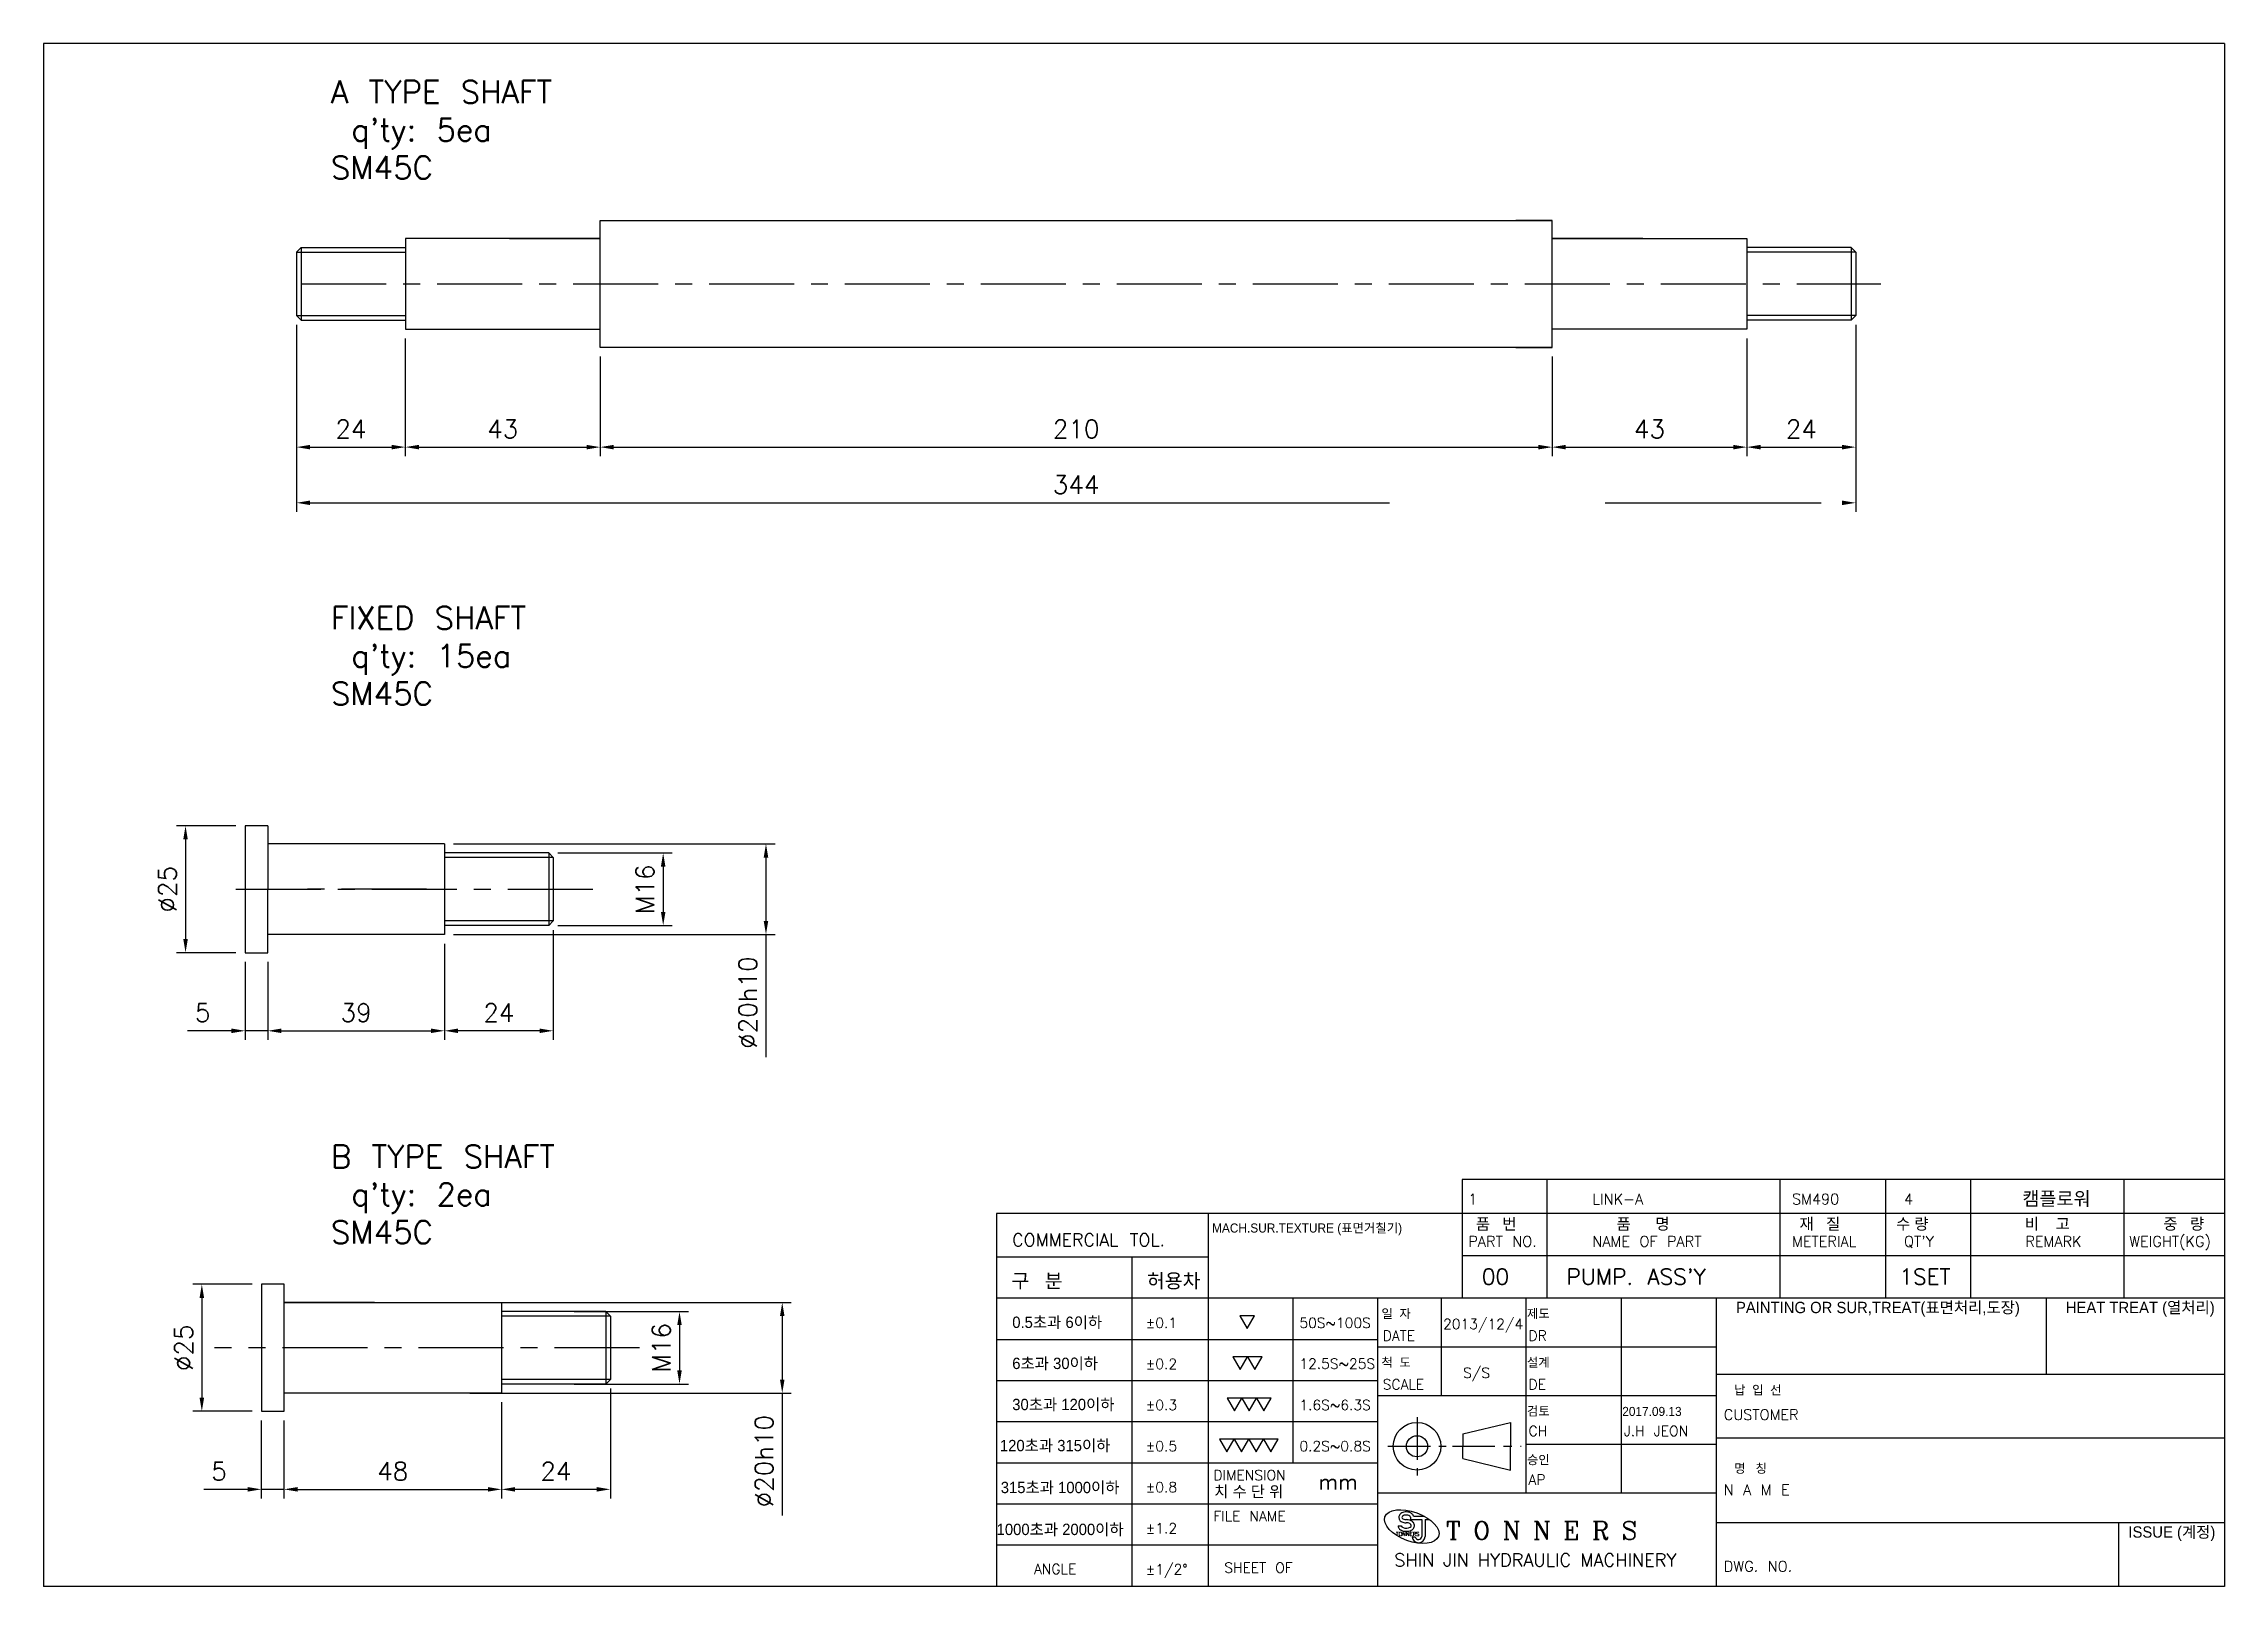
# Model space of a CAD drawing. Extents: x -2917 to 6643, y 8514 to 10799.
# Drawn here: x 737.2 to 1218.3, y 8528 to 8868.2 of the extents above; entities that cross this region are included whole.
import ezdxf

# ---------------------------------------------------------------- set-up
doc = ezdxf.new("R2010")
doc.units = 0
doc.header["$LTSCALE"] = 15
doc.header["$MEASUREMENT"] = 0
doc.linetypes.add('CENTER', pattern=[2, 1.25, -0.25, 0.25, -0.25])
doc.linetypes.add('PHANTOM2', pattern=[31.75, 15.875, -3.175, 3.175, -3.175, 3.175, -3.175])
for name, color, linetype in [('1', 1, 'CENTER'), ('3', 3, 'Continuous'), ('4', 4, 'Continuous'), ('CON', 7, 'Continuous')]:
    doc.layers.add(name, color=color, linetype=linetype)
doc.styles.add('HSG', font='romans.shx', dxfattribs={"bigfont": 'whgtxt.shx'})
doc.styles.add('ROMANC', font='romanc', dxfattribs={"height": 2})
doc.styles.add('ROMANS', font='txt.shx', dxfattribs={"bigfont": 'whgtxt.shx'})
doc.styles.get("Standard").update_dxf_attribs({"font": 'txt.shx'})
doc.dimstyles.new('ISO-25', dxfattribs={"dimtxt": 2.5, "dimasz": 2.5, "dimexe": 1.25, "dimexo": 0.625, "dimtad": 1, "dimtoh": 1, "dimdsep": 46, "dimtxsty": 'Standard', "dimcen": 2.5, "dimclrt": 6, "dimadec": 0, "dimazin": 0, "dimtfac": 1, "dimtmove": 0, "dimatfit": 3, "dimfxl": 1, "dimarcsym": 0})

msp = doc.modelspace()

# ---------------------------------------------------------------- texts
for s, height, p in [('1', 2.335, (1051.511, 8612.26)), ('LINK-A', 2.3354, (1078.866, 8612.26)), ('SM490', 2.3354, (1122.922, 8612.26)), ('4', 2.335, (1147.624, 8612.26)), ('COMMERCIAL TOL.', 2.80248, (950.869, 8603.022)), ('PART NO.', 2.3354, (1051.511, 8602.919)), ('NAME OF PART', 2.3354, (1078.866, 8602.919)), ('METERIAL', 2.3354, (1122.922, 8602.919)), ("QT'Y", 2.3354, (1147.624, 8602.919)), ('REMARK', 2.3354, (1174.402, 8602.919)), ('WEIGHT(KG)', 2.3354, (1197.317, 8602.919)), ('00', 3.5031, (1054.491, 8594.565)), ("PUMP. ASS'Y", 3.5031, (1073.174, 8594.565)), ('1SET', 3.5031, (1146.617, 8594.565)), ('%%P0.1', 2.242, (980.333, 8585.012)), ('50S~100S', 2.242, (1014.232, 8585.012)), ('DATE', 2.242, (1032.63, 8582.181)), ('2013/12/4', 2.242, (1045.942, 8584.742)), ('DR', 2.242, (1064.792, 8582.181)), ('%%P0.2', 2.242, (980.333, 8575.95)), ('12.5S~25S', 2.242, (1014.232, 8575.997)), ('S/S', 2.242, (1050.342, 8573.999)), ('%%P0.3', 2.242, (980.333, 8566.889)), ('1.6S~6.3S', 2.242, (1014.232, 8566.889)), ('SCALE', 2.242, (1032.63, 8571.438)), ('DE', 2.242, (1064.792, 8571.438)), ('CUSTOMER', 2.3354, (1107.868, 8564.718)), ('%%P0.5', 2.242, (980.333, 8557.828)), ('0.2S~0.8S', 2.242, (1014.232, 8557.828)), ('CH', 2.242, (1064.792, 8561.162)), ('J.H JEON', 2.242, (1085.811, 8561.162)), ('%%P0.8', 2.242, (980.333, 8548.766)), ('DIMENSION', 2.242, (995.263, 8551.43)), ('mm', 3.363, (1018.45, 8549.362)), ('AP', 2.242, (1064.792, 8550.419)), ('N A M E', 2.3354, (1107.868, 8548.142)), ('%%P1.2', 2.242, (980.333, 8539.705)), ('FILE NAME', 2.242, (995.263, 8542.369)), ('ANGLE', 2.242, (955.68, 8530.734)), ('%%P1/2%%D', 2.242, (980.333, 8530.644)), ('SHEET OF', 2.242, (997.669, 8531.018)), ('DWG. NO.', 2.3354, (1107.868, 8531.26))]:
    msp.add_text(s, height=height).set_placement(p)
at = {"linetype": 'Continuous', "style": 'ROMANC'}
msp.add_text('T O N N E R S', height=4.00196, dxfattribs=at).set_placement((1046.571, 8538.338))
at = {"char_height": 5, "attachment_point": 1}
for s, insert in [("A TYPE SHAFT\\P q'ty: 5ea\\PSM45C", (800.581, 8860.055)), ("FIXED SHAFT\\P q'ty: 15ea\\PSM45C", (800.581, 8744.063)), ("B TYPE SHAFT\\P q'ty: 2ea\\PSM45C", (800.581, 8625.302))]:
    msp.add_mtext_dynamic_manual_height_columns(s, width=62.27151, gutter_width=25, heights=[0], dxfattribs=dict(at, insert=insert))
at = {"layer": '3'}
for s, height, style, p in [('TONNERS', 0.8511, 'ROMANS', (1035.547, 8539.137)), ('SHIN JIN HYDRAULIC MACHINERY', 2.86559, 'HSG', (1035.158, 8532.395))]:
    msp.add_text(s, height=height, dxfattribs=dict(at, style=style)).set_placement(p)
at = {"layer": '3', "color": 7, "attachment_point": 4}
for s, insert, char_height in [('\\f굴림|b0|i0|c129|p2;MACH.SUR.TEXTURE (표면거칠기)', (994.967, 8606.747), 2.0007), ('\\f굴림|b0|i0|c129|p2;품   번', (1053.152, 8607.825), 2.50088), ('\\f굴림|b0|i0|c129|p2;품      명', (1084.187, 8607.825), 2.50088), ('\\f굴림|b0|i0|c129|p2;재   질', (1124.569, 8607.825), 2.50088), ('\\f굴림|b0|i0|c129|p2;수 량', (1145.884, 8607.825), 2.50088), ('\\f굴림|b0|i0|c129|p2;비    고', (1174.304, 8607.825), 2.50088), ('\\f굴림|b0|i0|c129|p2;중   량', (1204.856, 8607.825), 2.50088), ('\\f굴림|b0|i0|c129|p2;구   분', (950.725, 8595.222), 3.12609), ('\\f굴림|b0|i0|c129|p2;허용차', (980.618, 8595.222), 3.12609), ('\\f굴림|b0|i0|c129|p2;일  자', (1032.334, 8588.064), 2.0007), ('\\f굴림|b0|i0|c129|p2;제도', (1064.45, 8588.064), 2.0007), ('\\f굴림|b0|i0|c129|p2;PAINTING OR SUR,TREAT(표면처리,도장)', (1110.557, 8589.141), 2.50088), ('\\f굴림|b0|i0|c129|p2;HEAT TREAT (열처리)', (1183.321, 8589.141), 2.50088), ('\\f굴림|b0|i0|c129|p2;0.5초과 6이하', (950.887, 8586.117), 2.50088), ('\\f굴림|b0|i0|c129|p2;6초과 30이하', (950.887, 8577.056), 2.50088), ('\\f굴림|b0|i0|c129|p2;척  도', (1032.334, 8577.321), 2.0007), ('\\f굴림|b0|i0|c129|p2;설계', (1064.45, 8577.321), 2.0007), ('\\f굴림|b0|i0|c129|p2;30초과 120이하', (950.887, 8567.994), 2.50088), ('\\f굴림|b0|i0|c129|p2;납  입  선', (1110.158, 8571.249), 2.0007), ('\\f굴림|b0|i0|c129|p2;검토', (1064.45, 8566.578), 2.0007), ('{\\fGulim|b0|i0|c129|p2;2017.09.13}', (1085.469, 8566.578), 2.0007), ('\\f굴림|b0|i0|c129|p2;120초과 315이하', (948.168, 8558.933), 2.50088), ('\\f굴림|b0|i0|c129|p2;승인', (1064.45, 8555.836), 2.0007), ('\\f굴림|b0|i0|c129|p2;명   칭', (1110.158, 8553.955), 2.0007), ('\\f굴림|b0|i0|c129|p2;315초과 1000이하', (948.349, 8549.69), 2.50088), ('\\f굴림|b0|i0|c129|p2;치 수 단 위', (995.42, 8548.785), 2.50088), ('\\f굴림|b0|i0|c129|p2;1000초과 2000이하', (947.44, 8540.448), 2.50088), ('\\f굴림|b0|i0|c129|p2;ISSUE (계정)', (1197.137, 8539.631), 2.50088)]:
    msp.add_mtext(s, dxfattribs=dict(at, insert=insert, char_height=char_height))
at = {"layer": '4', "color": 6, "linetype": 'PHANTOM2', "insert": (1173.741, 8615.014), "char_height": 3, "width": 15.95553, "attachment_point": 1}
msp.add_mtext('캠플로워', dxfattribs=at)

# ---------------------------------------------------------------- blocks, each defined once
blk = doc.blocks.new('*U589')
at = {"layer": '1', "color": 0, "transparency": 16777216}
blk.add_line((15, 0), (-15, 0), dxfattribs=at)
blk = doc.blocks.new('*U592')
at = {"layer": '1', "color": 0, "transparency": 16777216}
blk.add_line((68.43, 0), (-25.37, 0), dxfattribs=at)
blk = doc.blocks.new('*D595')
at = {"layer": '4', "color": 4, "linetype": 'PHANTOM2', "lineweight": -2, "transparency": 16777216}
for p, q in [((849.62, 8672.74), (849.62, 8648.53)), ((825.62, 8669.74), (825.62, 8648.53)), ((846.62, 8650.53), (828.62, 8650.53))]:
    blk.add_line(p, q, dxfattribs=at)
at = {"layer": '4', "color": 4, "linetype": 'PHANTOM2', "transparency": 16777216}
for points in [[(828.62, 8651.03), (828.62, 8650.03), (825.62, 8650.53)], [(846.62, 8651.03), (846.62, 8650.03), (849.62, 8650.53)]]:
    blk.add_solid(points, dxfattribs=at)
at = {"layer": 'Defpoints', "color": 0, "linetype": 'PHANTOM2', "transparency": 16777216}
for p in [(825.62, 8671.74), (849.62, 8674.74), (825.62, 8650.53)]:
    blk.add_point(p, dxfattribs=at)
at = {"layer": '4', "color": 7, "linetype": 'PHANTOM2', "transparency": 16777216, "insert": (837.62, 8654.53), "char_height": 4, "attachment_point": 5}
blk.add_mtext('24', dxfattribs=at)
blk = doc.blocks.new('*D597')
at = {"layer": '4', "color": 4, "linetype": 'PHANTOM2', "lineweight": -2, "transparency": 16777216}
for p, q in [((850.62, 8689.74), (875.87, 8689.74)), ((873.87, 8686.74), (873.87, 8676.74)), ((850.62, 8673.74), (875.87, 8673.74))]:
    blk.add_line(p, q, dxfattribs=at)
at = {"layer": '4', "color": 4, "linetype": 'PHANTOM2', "transparency": 16777216}
for points in [[(873.37, 8686.74), (874.37, 8686.74), (873.87, 8689.74)], [(873.37, 8676.74), (874.37, 8676.74), (873.87, 8673.74)]]:
    blk.add_solid(points, dxfattribs=at)
at = {"layer": 'Defpoints', "color": 0, "linetype": 'PHANTOM2', "transparency": 16777216}
for p in [(848.62, 8689.74), (848.62, 8673.74), (873.87, 8673.74)]:
    blk.add_point(p, dxfattribs=at)
at = {"layer": '4', "color": 7, "linetype": 'PHANTOM2', "transparency": 16777216, "insert": (869.87, 8681.74), "char_height": 4, "attachment_point": 5, "rotation": 90}
blk.add_mtext('M16', dxfattribs=at)
blk = doc.blocks.new('*D598')
at = {"layer": '4', "color": 4, "linetype": 'PHANTOM2', "lineweight": -2, "transparency": 16777216}
for p, q in [((827.62, 8691.74), (898.55, 8691.74)), ((896.55, 8688.74), (896.55, 8674.74)), ((827.62, 8671.74), (898.55, 8671.74)), ((896.55, 8671.74), (896.55, 8644.74))]:
    blk.add_line(p, q, dxfattribs=at)
at = {"layer": '4', "color": 4, "linetype": 'PHANTOM2', "transparency": 16777216}
for points in [[(896.05, 8688.74), (897.05, 8688.74), (896.55, 8691.74)], [(896.05, 8674.74), (897.05, 8674.74), (896.55, 8671.74)]]:
    blk.add_solid(points, dxfattribs=at)
at = {"layer": 'Defpoints', "color": 0, "linetype": 'PHANTOM2', "transparency": 16777216}
for p in [(825.62, 8691.74), (825.62, 8671.74), (896.55, 8671.74)]:
    blk.add_point(p, dxfattribs=at)
at = {"layer": '4', "color": 7, "linetype": 'PHANTOM2', "transparency": 16777216, "insert": (892.55, 8656.74), "char_height": 4, "attachment_point": 5, "rotation": 90}
blk.add_mtext('%%C20h10', dxfattribs=at)
blk = doc.blocks.new('*D600')
at = {"layer": '4', "color": 4, "linetype": 'PHANTOM2', "lineweight": -2, "transparency": 16777216}
for p, q in [((786.62, 8665.74), (786.62, 8648.53)), ((825.62, 8669.74), (825.62, 8648.53)), ((789.62, 8650.53), (822.62, 8650.53))]:
    blk.add_line(p, q, dxfattribs=at)
at = {"layer": '4', "color": 4, "linetype": 'PHANTOM2', "transparency": 16777216}
for points in [[(789.62, 8651.03), (789.62, 8650.03), (786.62, 8650.53)], [(822.62, 8651.03), (822.62, 8650.03), (825.62, 8650.53)]]:
    blk.add_solid(points, dxfattribs=at)
at = {"layer": 'Defpoints', "color": 0, "linetype": 'PHANTOM2', "transparency": 16777216}
for p in [(825.62, 8671.74), (786.62, 8667.74), (825.62, 8650.53)]:
    blk.add_point(p, dxfattribs=at)
at = {"layer": '4', "color": 7, "linetype": 'PHANTOM2', "transparency": 16777216, "insert": (806.12, 8654.53), "char_height": 4, "attachment_point": 5}
blk.add_mtext('39', dxfattribs=at)
blk = doc.blocks.new('*D601')
at = {"layer": '4', "color": 4, "linetype": 'PHANTOM2', "lineweight": -2, "transparency": 16777216}
for p, q in [((781.62, 8665.74), (781.62, 8648.53)), ((786.62, 8665.74), (786.62, 8648.53)), ((778.62, 8650.53), (768.95, 8650.53)), ((786.62, 8650.53), (781.62, 8650.53)), ((789.62, 8650.53), (792.62, 8650.53))]:
    blk.add_line(p, q, dxfattribs=at)
at = {"layer": '4', "color": 4, "linetype": 'PHANTOM2', "transparency": 16777216}
for points in [[(778.62, 8651.03), (778.62, 8650.03), (781.62, 8650.53)], [(789.62, 8651.03), (789.62, 8650.03), (786.62, 8650.53)]]:
    blk.add_solid(points, dxfattribs=at)
at = {"layer": 'Defpoints', "color": 0, "linetype": 'PHANTOM2', "transparency": 16777216}
for p in [(781.62, 8667.74), (786.62, 8667.74), (781.62, 8650.53)]:
    blk.add_point(p, dxfattribs=at)
at = {"layer": '4', "color": 7, "linetype": 'PHANTOM2', "transparency": 16777216, "insert": (772.29, 8654.53), "char_height": 4, "attachment_point": 5}
blk.add_mtext('5', dxfattribs=at)
blk = doc.blocks.new('*D602')
at = {"layer": '4', "color": 4, "linetype": 'PHANTOM2', "lineweight": -2, "transparency": 16777216}
for p, q in [((779.62, 8695.74), (766.49, 8695.74)), ((768.49, 8692.74), (768.49, 8670.74)), ((779.62, 8667.74), (766.49, 8667.74))]:
    blk.add_line(p, q, dxfattribs=at)
at = {"layer": '4', "color": 4, "linetype": 'PHANTOM2', "transparency": 16777216}
for points in [[(767.99, 8692.74), (768.99, 8692.74), (768.49, 8695.74)], [(767.99, 8670.74), (768.99, 8670.74), (768.49, 8667.74)]]:
    blk.add_solid(points, dxfattribs=at)
at = {"layer": 'Defpoints', "color": 0, "linetype": 'PHANTOM2', "transparency": 16777216}
for p in [(781.62, 8695.74), (768.49, 8667.74), (781.62, 8667.74)]:
    blk.add_point(p, dxfattribs=at)
at = {"layer": '4', "color": 7, "linetype": 'PHANTOM2', "transparency": 16777216, "insert": (764.49, 8681.74), "char_height": 4, "attachment_point": 5, "rotation": 90}
blk.add_mtext('%%C25', dxfattribs=at)
blk = doc.blocks.new('*D604')
at = {"layer": '4', "color": 4, "linetype": 'PHANTOM2', "lineweight": -2, "transparency": 16777216}
for p, q in [((862.21, 8571.63), (862.21, 8547.41)), ((838.21, 8568.63), (838.21, 8547.41)), ((859.21, 8549.41), (841.21, 8549.41))]:
    blk.add_line(p, q, dxfattribs=at)
at = {"layer": '4', "color": 4, "linetype": 'PHANTOM2', "transparency": 16777216}
for points in [[(841.21, 8549.91), (841.21, 8548.91), (838.21, 8549.41)], [(859.21, 8549.91), (859.21, 8548.91), (862.21, 8549.41)]]:
    blk.add_solid(points, dxfattribs=at)
at = {"layer": 'Defpoints', "color": 0, "linetype": 'PHANTOM2', "transparency": 16777216}
for p in [(838.21, 8570.63), (862.21, 8573.63), (838.21, 8549.41)]:
    blk.add_point(p, dxfattribs=at)
at = {"layer": '4', "color": 7, "linetype": 'PHANTOM2', "transparency": 16777216, "insert": (850.21, 8553.41), "char_height": 4, "attachment_point": 5}
blk.add_mtext('24', dxfattribs=at)
blk = doc.blocks.new('*D605')
at = {"layer": '4', "color": 4, "linetype": 'PHANTOM2', "lineweight": -2, "transparency": 16777216}
for p, q in [((854.21, 8588.63), (879.47, 8588.63)), ((877.47, 8585.63), (877.47, 8575.63)), ((854.21, 8572.63), (879.47, 8572.63))]:
    blk.add_line(p, q, dxfattribs=at)
at = {"layer": '4', "color": 4, "linetype": 'PHANTOM2', "transparency": 16777216}
for points in [[(876.97, 8585.63), (877.97, 8585.63), (877.47, 8588.63)], [(876.97, 8575.63), (877.97, 8575.63), (877.47, 8572.63)]]:
    blk.add_solid(points, dxfattribs=at)
at = {"layer": 'Defpoints', "color": 0, "linetype": 'PHANTOM2', "transparency": 16777216}
for p in [(852.21, 8588.63), (852.21, 8572.63), (877.47, 8572.63)]:
    blk.add_point(p, dxfattribs=at)
at = {"layer": '4', "color": 7, "linetype": 'PHANTOM2', "transparency": 16777216, "insert": (873.47, 8580.63), "char_height": 4, "attachment_point": 5, "rotation": 90}
blk.add_mtext('M16', dxfattribs=at)
blk = doc.blocks.new('*D606')
at = {"layer": '4', "color": 4, "linetype": 'PHANTOM2', "lineweight": -2, "transparency": 16777216}
for p, q in [((831.21, 8590.63), (902.14, 8590.63)), ((900.14, 8587.63), (900.14, 8573.63)), ((831.21, 8570.63), (902.14, 8570.63)), ((900.14, 8570.63), (900.14, 8543.63))]:
    blk.add_line(p, q, dxfattribs=at)
at = {"layer": '4', "color": 4, "linetype": 'PHANTOM2', "transparency": 16777216}
for points in [[(899.64, 8587.63), (900.64, 8587.63), (900.14, 8590.63)], [(899.64, 8573.63), (900.64, 8573.63), (900.14, 8570.63)]]:
    blk.add_solid(points, dxfattribs=at)
at = {"layer": 'Defpoints', "color": 0, "linetype": 'PHANTOM2', "transparency": 16777216}
for p in [(829.21, 8590.63), (829.21, 8570.63), (900.14, 8570.63)]:
    blk.add_point(p, dxfattribs=at)
at = {"layer": '4', "color": 7, "linetype": 'PHANTOM2', "transparency": 16777216, "insert": (896.14, 8555.63), "char_height": 4, "attachment_point": 5, "rotation": 90}
blk.add_mtext('%%C20h10', dxfattribs=at)
blk = doc.blocks.new('*D607')
at = {"layer": '4', "color": 4, "linetype": 'PHANTOM2', "lineweight": -2, "transparency": 16777216}
for p, q in [((790.21, 8564.63), (790.21, 8547.41)), ((838.21, 8568.63), (838.21, 8547.41)), ((793.21, 8549.41), (835.21, 8549.41))]:
    blk.add_line(p, q, dxfattribs=at)
at = {"layer": '4', "color": 4, "linetype": 'PHANTOM2', "transparency": 16777216}
for points in [[(793.21, 8549.91), (793.21, 8548.91), (790.21, 8549.41)], [(835.21, 8549.91), (835.21, 8548.91), (838.21, 8549.41)]]:
    blk.add_solid(points, dxfattribs=at)
at = {"layer": 'Defpoints', "color": 0, "linetype": 'PHANTOM2', "transparency": 16777216}
for p in [(838.21, 8570.63), (790.21, 8566.63), (838.21, 8549.41)]:
    blk.add_point(p, dxfattribs=at)
at = {"layer": '4', "color": 7, "linetype": 'PHANTOM2', "transparency": 16777216, "insert": (814.21, 8553.41), "char_height": 4, "attachment_point": 5}
blk.add_mtext('48', dxfattribs=at)
blk = doc.blocks.new('*D608')
at = {"layer": '4', "color": 4, "linetype": 'PHANTOM2', "lineweight": -2, "transparency": 16777216}
for p, q in [((785.21, 8564.63), (785.21, 8547.41)), ((790.21, 8564.63), (790.21, 8547.41)), ((782.21, 8549.41), (772.55, 8549.41)), ((790.21, 8549.41), (785.21, 8549.41)), ((793.21, 8549.41), (796.21, 8549.41))]:
    blk.add_line(p, q, dxfattribs=at)
at = {"layer": '4', "color": 4, "linetype": 'PHANTOM2', "transparency": 16777216}
for points in [[(782.21, 8549.91), (782.21, 8548.91), (785.21, 8549.41)], [(793.21, 8549.91), (793.21, 8548.91), (790.21, 8549.41)]]:
    blk.add_solid(points, dxfattribs=at)
at = {"layer": 'Defpoints', "color": 0, "linetype": 'PHANTOM2', "transparency": 16777216}
for p in [(785.21, 8566.63), (790.21, 8566.63), (785.21, 8549.41)]:
    blk.add_point(p, dxfattribs=at)
at = {"layer": '4', "color": 7, "linetype": 'PHANTOM2', "transparency": 16777216, "insert": (775.88, 8553.41), "char_height": 4, "attachment_point": 5}
blk.add_mtext('5', dxfattribs=at)
blk = doc.blocks.new('*D603')
at = {"layer": '4', "color": 4, "linetype": 'PHANTOM2', "lineweight": -2, "transparency": 16777216}
for p, q in [((783.21, 8594.63), (770.08, 8594.63)), ((772.08, 8591.63), (772.08, 8569.63)), ((783.21, 8566.63), (770.08, 8566.63))]:
    blk.add_line(p, q, dxfattribs=at)
at = {"layer": '4', "color": 4, "linetype": 'PHANTOM2', "transparency": 16777216}
for points in [[(771.58, 8591.63), (772.58, 8591.63), (772.08, 8594.63)], [(771.58, 8569.63), (772.58, 8569.63), (772.08, 8566.63)]]:
    blk.add_solid(points, dxfattribs=at)
at = {"layer": 'Defpoints', "color": 0, "linetype": 'PHANTOM2', "transparency": 16777216}
for p in [(785.21, 8594.63), (772.08, 8566.63), (785.21, 8566.63)]:
    blk.add_point(p, dxfattribs=at)
at = {"layer": '4', "color": 7, "linetype": 'PHANTOM2', "transparency": 16777216, "insert": (768.08, 8580.63), "char_height": 4, "attachment_point": 5, "rotation": 90}
blk.add_mtext('%%C25', dxfattribs=at)
blk = doc.blocks.new('*U612')
at = {"layer": '1', "color": 0, "transparency": 16777216}
blk.add_line((-15, 0), (333.56, 0), dxfattribs=at)
blk = doc.blocks.new('*D620')
at = {"layer": '4', "color": 4, "linetype": 'PHANTOM2', "lineweight": -2, "transparency": 16777216}
for p, q in [((792.98, 8806.23), (792.98, 8777.24)), ((816.98, 8803.23), (816.98, 8777.24)), ((795.98, 8779.24), (813.98, 8779.24))]:
    blk.add_line(p, q, dxfattribs=at)
at = {"layer": '4', "color": 4, "linetype": 'PHANTOM2', "transparency": 16777216}
for points in [[(795.98, 8779.74), (795.98, 8778.74), (792.98, 8779.24)], [(813.98, 8779.74), (813.98, 8778.74), (816.98, 8779.24)]]:
    blk.add_solid(points, dxfattribs=at)
at = {"layer": 'Defpoints', "color": 0, "linetype": 'PHANTOM2', "transparency": 16777216}
for p in [(792.98, 8808.23), (816.98, 8805.23), (816.98, 8779.24)]:
    blk.add_point(p, dxfattribs=at)
at = {"layer": '4', "color": 7, "linetype": 'PHANTOM2', "transparency": 16777216, "insert": (804.98, 8783.24), "char_height": 4, "attachment_point": 5}
blk.add_mtext('24', dxfattribs=at)
blk = doc.blocks.new('*D621')
at = {"layer": '4', "color": 4, "linetype": 'PHANTOM2', "lineweight": -2, "transparency": 16777216}
for p, q in [((816.98, 8803.23), (816.98, 8777.24)), ((859.98, 8799.23), (859.98, 8777.24)), ((819.98, 8779.24), (856.98, 8779.24))]:
    blk.add_line(p, q, dxfattribs=at)
at = {"layer": '4', "color": 4, "linetype": 'PHANTOM2', "transparency": 16777216}
for points in [[(819.98, 8779.74), (819.98, 8778.74), (816.98, 8779.24)], [(856.98, 8779.74), (856.98, 8778.74), (859.98, 8779.24)]]:
    blk.add_solid(points, dxfattribs=at)
at = {"layer": 'Defpoints', "color": 0, "linetype": 'PHANTOM2', "transparency": 16777216}
for p in [(816.98, 8805.23), (859.98, 8801.23), (859.98, 8779.24)]:
    blk.add_point(p, dxfattribs=at)
at = {"layer": '4', "color": 7, "linetype": 'PHANTOM2', "transparency": 16777216, "insert": (838.48, 8783.24), "char_height": 4, "attachment_point": 5}
blk.add_mtext('43', dxfattribs=at)
blk = doc.blocks.new('*D622')
at = {"layer": '4', "color": 4, "linetype": 'PHANTOM2', "lineweight": -2, "transparency": 16777216}
for p, q in [((859.98, 8799.23), (859.98, 8777.24)), ((1069.98, 8799.23), (1069.98, 8777.24)), ((862.98, 8779.24), (1066.98, 8779.24))]:
    blk.add_line(p, q, dxfattribs=at)
at = {"layer": '4', "color": 4, "linetype": 'PHANTOM2', "transparency": 16777216}
for points in [[(862.98, 8779.74), (862.98, 8778.74), (859.98, 8779.24)], [(1066.98, 8779.74), (1066.98, 8778.74), (1069.98, 8779.24)]]:
    blk.add_solid(points, dxfattribs=at)
at = {"layer": 'Defpoints', "color": 0, "linetype": 'PHANTOM2', "transparency": 16777216}
for p in [(859.98, 8801.23), (1069.98, 8801.23), (1069.98, 8779.24)]:
    blk.add_point(p, dxfattribs=at)
at = {"layer": '4', "color": 7, "linetype": 'PHANTOM2', "transparency": 16777216, "insert": (964.98, 8783.24), "char_height": 4, "attachment_point": 5}
blk.add_mtext('210', dxfattribs=at)
blk = doc.blocks.new('*D623')
at = {"layer": '4', "color": 4, "linetype": 'PHANTOM2', "lineweight": -2, "transparency": 16777216}
for p, q in [((1112.98, 8803.23), (1112.98, 8777.24)), ((1069.98, 8799.23), (1069.98, 8777.24)), ((1072.98, 8779.24), (1109.98, 8779.24))]:
    blk.add_line(p, q, dxfattribs=at)
at = {"layer": '4', "color": 4, "linetype": 'PHANTOM2', "transparency": 16777216}
for points in [[(1072.98, 8779.74), (1072.98, 8778.74), (1069.98, 8779.24)], [(1109.98, 8779.74), (1109.98, 8778.74), (1112.98, 8779.24)]]:
    blk.add_solid(points, dxfattribs=at)
at = {"layer": 'Defpoints', "color": 0, "linetype": 'PHANTOM2', "transparency": 16777216}
for p in [(1112.98, 8805.23), (1069.98, 8801.23), (1112.98, 8779.24)]:
    blk.add_point(p, dxfattribs=at)
at = {"layer": '4', "color": 7, "linetype": 'PHANTOM2', "transparency": 16777216, "insert": (1091.48, 8783.24), "char_height": 4, "attachment_point": 5}
blk.add_mtext('43', dxfattribs=at)
blk = doc.blocks.new('*D624')
at = {"layer": '4', "color": 4, "linetype": 'PHANTOM2', "lineweight": -2, "transparency": 16777216}
for p, q in [((1136.98, 8806.23), (1136.98, 8777.24)), ((1112.98, 8803.23), (1112.98, 8777.24)), ((1115.98, 8779.24), (1133.98, 8779.24))]:
    blk.add_line(p, q, dxfattribs=at)
at = {"layer": '4', "color": 4, "linetype": 'PHANTOM2', "transparency": 16777216}
for points in [[(1115.98, 8779.74), (1115.98, 8778.74), (1112.98, 8779.24)], [(1133.98, 8779.74), (1133.98, 8778.74), (1136.98, 8779.24)]]:
    blk.add_solid(points, dxfattribs=at)
at = {"layer": 'Defpoints', "color": 0, "linetype": 'PHANTOM2', "transparency": 16777216}
for p in [(1112.98, 8805.23), (1136.98, 8808.23), (1136.98, 8779.24)]:
    blk.add_point(p, dxfattribs=at)
at = {"layer": '4', "color": 7, "linetype": 'PHANTOM2', "transparency": 16777216, "insert": (1124.98, 8783.24), "char_height": 4, "attachment_point": 5}
blk.add_mtext('24', dxfattribs=at)
blk = doc.blocks.new('*D625')
at = {"layer": '4', "color": 4, "linetype": 'PHANTOM2', "lineweight": -2, "transparency": 16777216}
for p, q in [((792.98, 8806.23), (792.98, 8764.96)), ((1136.98, 8806.23), (1136.98, 8764.96)), ((795.98, 8766.96), (1133.98, 8766.96))]:
    blk.add_line(p, q, dxfattribs=at)
at = {"layer": '4', "color": 4, "linetype": 'PHANTOM2', "transparency": 16777216}
for points in [[(795.98, 8767.46), (795.98, 8766.46), (792.98, 8766.96)], [(1133.98, 8767.46), (1133.98, 8766.46), (1136.98, 8766.96)]]:
    blk.add_solid(points, dxfattribs=at)
at = {"layer": 'Defpoints', "color": 0, "linetype": 'PHANTOM2', "transparency": 16777216}
for p in [(792.98, 8808.23), (1136.98, 8808.23), (1136.98, 8766.96)]:
    blk.add_point(p, dxfattribs=at)
at = {"layer": '4', "color": 7, "linetype": 'PHANTOM2', "transparency": 16777216, "insert": (964.98, 8770.96), "char_height": 4, "attachment_point": 5}
blk.add_mtext('344', dxfattribs=at)

# ---------------------------------------------------------------- dimensions: what is measured, and where the dimension line sits
at = {"layer": '4', "color": 6, "linetype": 'PHANTOM2'}
for base, p1, p2, picture, middle in [((816.983, 8779.243), (792.983, 8808.232), (816.983, 8805.232), '*D620', (804.983, 8783.243)), ((1136.983, 8766.963), (792.983, 8808.232), (1136.983, 8808.232), '*D625', (964.983, 8770.963)), ((859.983, 8779.243), (816.983, 8805.232), (859.983, 8801.232), '*D621', (838.483, 8783.243)), ((1112.983, 8779.243), (1069.983, 8801.232), (1112.983, 8805.232), '*D623', (1091.483, 8783.243)), ((1136.983, 8779.243), (1112.983, 8805.232), (1136.983, 8808.232), '*D624', (1124.983, 8783.243)), ((1069.983, 8779.243), (859.983, 8801.232), (1069.983, 8801.232), '*D622', (964.983, 8783.243)), ((825.62, 8650.525), (786.62, 8667.745), (825.62, 8671.745), '*D600', (806.12, 8654.525)), ((825.62, 8650.525), (849.62, 8674.745), (825.62, 8671.745), '*D595', (837.62, 8654.525)), ((781.62, 8650.525), (786.62, 8667.745), (781.62, 8667.745), '*D601', (772.286, 8654.525)), ((838.213, 8549.405), (790.213, 8566.625), (838.213, 8570.625), '*D607', (814.213, 8553.405)), ((838.213, 8549.405), (862.213, 8573.625), (838.213, 8570.625), '*D604', (850.213, 8553.405)), ((785.213, 8549.405), (790.213, 8566.625), (785.213, 8566.625), '*D608', (775.88, 8553.405))]:
    dim = msp.add_linear_dim(base=base, p1=p1, p2=p2, dimstyle='ISO-25', override={"dimtxt": 4, "dimasz": 3, "dimexe": 2, "dimexo": 2, "dimgap": 2, "dimtoh": 0, "dimcen": 0, "dimclrd": 4, "dimclre": 4, "dimclrt": 7, "dimfxl": 0.5}, dxfattribs=at)
    dim.commit()
    dim.dimension.update_dxf_attribs({"geometry": picture, "text_midpoint": middle})
for base, p1, p2, text, picture, middle in [((768.49, 8667.745), (781.62, 8695.745), (781.62, 8667.745), '%%C25', '*D602', (764.49, 8681.745)), ((896.546, 8671.745), (825.62, 8691.745), (825.62, 8671.745), '%%C20h10', '*D598', (892.546, 8656.745)), ((873.874, 8673.745), (848.62, 8689.745), (848.62, 8673.745), 'M16', '*D597', (869.874, 8681.745)), ((772.084, 8566.625), (785.213, 8594.625), (785.213, 8566.625), '%%C25', '*D603', (768.084, 8580.625)), ((900.139, 8570.625), (829.213, 8590.625), (829.213, 8570.625), '%%C20h10', '*D606', (896.139, 8555.625)), ((877.468, 8572.625), (852.213, 8588.625), (852.213, 8572.625), 'M16', '*D605', (873.468, 8580.625))]:
    dim = msp.add_linear_dim(base=base, p1=p1, p2=p2, angle=90, text=text, dimstyle='ISO-25', override={"dimtxt": 4, "dimasz": 3, "dimexe": 2, "dimexo": 2, "dimgap": 2, "dimtoh": 0, "dimcen": 0, "dimclrd": 4, "dimclre": 4, "dimclrt": 7, "dimfxl": 0.5}, dxfattribs=at)
    dim.commit()
    dim.dimension.update_dxf_attribs({"geometry": picture, "text_midpoint": middle})

# ---------------------------------------------------------------- linework, layer by layer
at = {"color": 6}
for p, q in [((737.176, 8868.219), (737.176, 8528.019)), ((1218.316, 8868.219), (737.176, 8868.219)), ((1218.316, 8868.219), (1218.316, 8528.019)), ((1050.167, 8617.725), (1050.167, 8591.542)), ((1218.316, 8617.725), (1050.167, 8617.725)), ((1068.85, 8617.725), (1068.85, 8591.542)), ((1120.229, 8617.725), (1120.229, 8591.542)), ((1143.583, 8617.725), (1143.583, 8591.542)), ((1162.266, 8617.725), (1162.266, 8591.542)), ((1196.129, 8617.725), (1196.129, 8591.542)), ((1218.316, 8610.225), (1050.167, 8610.225)), ((1218.316, 8600.883), (1050.167, 8600.883)), ((1218.316, 8591.542), (994.117, 8591.542)), ((1012.8, 8591.542), (1012.8, 8555.203)), ((1064.179, 8591.542), (1064.179, 8548.57)), ((1031.484, 8582.387), (994.117, 8582.387)), ((1106.216, 8580.799), (1031.484, 8580.799)), ((1218.316, 8574.727), (1106.216, 8574.727)), ((1031.484, 8573.325), (994.117, 8573.325)), ((1106.216, 8570.056), (1031.484, 8570.056)), ((1031.484, 8564.264), (994.117, 8564.264)), ((1218.316, 8560.714), (1106.216, 8560.714)), ((1031.484, 8555.203), (994.117, 8555.203)), ((1106.216, 8559.313), (1064.179, 8559.313)), ((1031.484, 8546.141), (994.117, 8546.141)), ((1106.216, 8548.57), (1031.484, 8548.57)), ((1218.316, 8542.031), (1106.216, 8542.031)), ((1031.484, 8537.08), (994.117, 8537.08)), ((1218.316, 8528.019), (737.176, 8528.019))]:
    msp.add_line(p, q, dxfattribs=at)
at = {"color": 5}
for p, q in [((1218.316, 8610.225), (947.409, 8610.225)), ((947.409, 8610.225), (947.409, 8528.019)), ((994.117, 8610.225), (994.117, 8528.019)), ((977.302, 8600.603), (977.302, 8528.019)), ((1031.484, 8591.542), (1031.484, 8528.019)), ((1045.496, 8591.542), (1045.496, 8570.056)), ((1085.198, 8591.542), (1085.198, 8548.57)), ((1106.216, 8591.542), (1106.216, 8528.019)), ((1178.981, 8591.542), (1178.981, 8574.727)), ((1194.962, 8542.031), (1194.962, 8528.019))]:
    msp.add_line(p, q, dxfattribs=at)
for p, q in [((1050.332, 8561.635), (1060.841, 8564.165)), ((1050.332, 8561.635), (1050.332, 8558.91)), ((1060.841, 8564.165), (1060.841, 8558.91)), ((1050.332, 8556.185), (1050.332, 8558.91)), ((1050.332, 8556.185), (1060.841, 8553.655)), ((1060.841, 8553.655), (1060.841, 8558.91))]:
    msp.add_line(p, q)
for radius in [5.255, 2.335]:
    msp.add_circle((1040.185, 8558.91), radius)
at = {"layer": '1'}
msp.add_line((779.62, 8681.745), (859.792, 8681.745), dxfattribs=at)
at = {"layer": '1', "ltscale": 0.5}
for p, q in [((1040.185, 8565.332), (1040.185, 8552.488)), ((1033.763, 8558.91), (1046.607, 8558.91)), ((1047.996, 8558.91), (1063.176, 8558.91))]:
    msp.add_line(p, q, dxfattribs=at)
at = {"layer": '3'}
for p, q in [((859.983, 8829.232), (1069.983, 8829.232)), ((859.983, 8805.232), (859.983, 8829.232)), ((859.983, 8829.232), (867.983, 8829.232)), ((1069.983, 8829.232), (1061.983, 8829.232)), ((1069.983, 8805.232), (1069.983, 8829.232)), ((859.983, 8825.232), (816.983, 8825.232)), ((816.983, 8825.232), (816.983, 8805.232)), ((816.983, 8825.232), (816.983, 8805.232)), ((1069.983, 8825.232), (1112.983, 8825.232)), ((1112.983, 8825.232), (1112.983, 8805.232)), ((1112.983, 8825.232), (1112.983, 8805.232)), ((793.983, 8823.232), (792.983, 8822.232)), ((792.983, 8822.232), (792.983, 8808.232)), ((793.983, 8823.232), (793.983, 8807.232)), ((793.983, 8823.232), (816.983, 8823.232)), ((1135.983, 8823.232), (1112.983, 8823.232)), ((1135.983, 8823.232), (1135.983, 8807.232)), ((1135.983, 8823.232), (1136.983, 8822.232)), ((1136.983, 8822.232), (1136.983, 8808.232)), ((792.983, 8808.232), (793.983, 8807.232)), ((793.983, 8807.232), (816.983, 8807.232)), ((816.983, 8805.232), (859.983, 8805.232)), ((859.983, 8801.232), (859.983, 8805.232)), ((1112.983, 8805.232), (1069.983, 8805.232)), ((1069.983, 8801.232), (1069.983, 8805.232)), ((1135.983, 8807.232), (1112.983, 8807.232)), ((1136.983, 8808.232), (1135.983, 8807.232)), ((1069.983, 8801.232), (859.983, 8801.232)), ((867.983, 8801.232), (859.983, 8801.232)), ((1061.983, 8801.232), (1069.983, 8801.232)), ((786.62, 8695.745), (781.62, 8695.745)), ((781.62, 8695.745), (781.62, 8667.745)), ((786.62, 8695.745), (786.62, 8681.745)), ((825.62, 8691.745), (786.757, 8691.745)), ((825.62, 8691.745), (825.62, 8671.745)), ((848.62, 8689.745), (825.62, 8689.745)), ((848.62, 8689.745), (848.62, 8673.745)), ((848.62, 8689.745), (849.62, 8688.745)), ((849.62, 8688.745), (849.62, 8674.745)), ((786.62, 8667.745), (786.62, 8681.745)), ((825.62, 8671.745), (786.62, 8671.745)), ((848.62, 8673.745), (825.62, 8673.745)), ((849.62, 8674.745), (848.62, 8673.745)), ((781.62, 8667.745), (786.62, 8667.745)), ((790.213, 8594.625), (785.213, 8594.625)), ((785.213, 8594.625), (785.213, 8566.625)), ((790.213, 8570.625), (790.213, 8594.625)), ((790.213, 8590.625), (838.213, 8590.625)), ((838.213, 8590.625), (838.213, 8570.625)), ((861.213, 8588.625), (838.213, 8588.625)), ((861.213, 8588.625), (861.213, 8572.625)), ((861.213, 8588.625), (862.213, 8587.625)), ((862.213, 8587.625), (862.213, 8573.625)), ((838.213, 8570.625), (790.213, 8570.625)), ((790.213, 8566.625), (790.213, 8570.625)), ((861.213, 8572.625), (838.213, 8572.625)), ((862.213, 8573.625), (861.213, 8572.625)), ((785.213, 8566.625), (790.213, 8566.625)), ((1036.006, 8541.355), (1036.701, 8541.355)), ((1038.751, 8543.242), (1038.751, 8542.796)), ((1038.751, 8542.796), (1041.264, 8542.796)), ((1039.407, 8543.483), (1041.803, 8543.483)), ((1041.264, 8542.796), (1041.264, 8539.024)), ((1041.95, 8542.796), (1041.95, 8539.024)), ((1041.95, 8542.796), (1042.884, 8542.796)), ((1039.1, 8538.93), (1039.793, 8538.93))]:
    msp.add_line(p, q, dxfattribs=at)
for radius, start, end in [(1.429, 185.98083, 357.76872), (0.744, 191.54669, 355.71065)]:
    msp.add_arc((1040.522, 8539.079), radius, start, end, dxfattribs=at)
msp.add_ellipse((1039.023, 8541.195), major_axis=(-5.912, 2.152), ratio=0.5151515, dxfattribs=at)
for centre, major_axis, ratio, start_param, end_param in [((1037.808, 8541.441), (1.119, 0), 0.5368755, 3.2849402, 7.8539816), ((1037.808, 8543.242), (-0.944, 0), 0.5454545, 3.1415927, 7.8544861)]:
    msp.add_ellipse(centre, major_axis=major_axis, ratio=ratio, start_param=start_param, end_param=end_param, dxfattribs=at)
for points, knots in [([(1036.006, 8541.355), (1036.013, 8541.28), (1036.028, 8541.207), (1036.079, 8541.042), (1036.122, 8540.953), (1036.223, 8540.796), (1036.28, 8540.727), (1036.464, 8540.546), (1036.6, 8540.456), (1036.886, 8540.314), (1037.037, 8540.262), (1037.348, 8540.188), (1037.508, 8540.166), (1037.915, 8540.145), (1038.163, 8540.165), (1038.577, 8540.26), (1038.748, 8540.319), (1039.032, 8540.468), (1039.149, 8540.548), (1039.34, 8540.73), (1039.417, 8540.824), (1039.541, 8541.046), (1039.587, 8541.175), (1039.622, 8541.449), (1039.61, 8541.592), (1039.536, 8541.851), (1039.474, 8541.968), (1039.33, 8542.165), (1039.247, 8542.247), (1039.071, 8542.386), (1038.977, 8542.444), (1038.688, 8542.589), (1038.482, 8542.652), (1038.117, 8542.715), (1037.962, 8542.728), (1037.808, 8542.728)], [6.3289612, 6.3289612, 6.3289612, 6.3289612, 6.4490061, 6.4490061, 6.6148269, 6.6148269, 6.7806476, 6.7806476, 7.1075597, 7.1075597, 7.4344718, 7.4344718, 7.7613839, 7.7613839, 8.2575558, 8.2575558, 8.6280926, 8.6280926, 8.9124739, 8.9124739, 9.134214, 9.134214, 9.3559541, 9.3559541, 9.5776942, 9.5776942, 9.7994343, 9.7994343, 10.0211744, 10.0211744, 10.2429145, 10.2429145, 10.6832391, 10.6832391, 10.9955679, 10.9955679, 10.9955679, 10.9955679]), ([(1039.407, 8543.483), (1039.404, 8543.497), (1039.4, 8543.511), (1039.359, 8543.647), (1039.3, 8543.755), (1039.164, 8543.938), (1039.086, 8544.014), (1038.923, 8544.141), (1038.837, 8544.194), (1038.571, 8544.326), (1038.383, 8544.381), (1037.998, 8544.444), (1037.8, 8544.451), (1037.409, 8544.418), (1037.216, 8544.378), (1036.901, 8544.26), (1036.773, 8544.196), (1036.559, 8544.041), (1036.47, 8543.96), (1036.328, 8543.774), (1036.272, 8543.677), (1036.198, 8543.465), (1036.178, 8543.354), (1036.178, 8543.242), (1036.178, 8543.143), (1036.193, 8543.044), (1036.251, 8542.861), (1036.291, 8542.776), (1036.387, 8542.627), (1036.442, 8542.562), (1036.614, 8542.392), (1036.741, 8542.309), (1037.004, 8542.18), (1037.142, 8542.133), (1037.425, 8542.067), (1037.57, 8542.049), (1037.746, 8542.042), (1037.777, 8542.041), (1037.808, 8542.041)], [3.2796202, 3.2796202, 3.2796202, 3.2796202, 3.3049469, 3.3049469, 3.5277991, 3.5277991, 3.7506513, 3.7506513, 3.9735035, 3.9735035, 4.4202156, 4.4202156, 4.8669277, 4.8669277, 5.3136398, 5.3136398, 5.6362606, 5.6362606, 5.8878686, 5.8878686, 6.0940976, 6.0940976, 6.2831853, 6.2831853, 6.2831853, 6.451458, 6.451458, 6.6197306, 6.6197306, 6.7880033, 6.7880033, 7.1200511, 7.1200511, 7.4520989, 7.4520989, 7.7841468, 7.7841468, 7.8539874, 7.8539874, 7.8539874, 7.8539874])]:
    msp.add_open_spline(points, degree=3, knots=knots, dxfattribs=at)
at = {"layer": '4', "color": 6, "linetype": 'PHANTOM2'}
for p, q in [((839.983, 8825.232), (859.983, 8825.232)), ((1089.983, 8825.232), (1069.983, 8825.232)), ((839.983, 8805.232), (859.983, 8805.232)), ((1089.983, 8805.232), (1069.983, 8805.232)), ((810.213, 8590.625), (790.213, 8590.625)), ((810.213, 8570.625), (790.213, 8570.625))]:
    msp.add_line(p, q, dxfattribs=at)
at = {"layer": '4', "color": 5}
for p, q in [((994.117, 8600.603), (947.409, 8600.603)), ((994.117, 8591.542), (947.409, 8591.542)), ((994.117, 8582.387), (947.409, 8582.387)), ((994.117, 8573.325), (947.409, 8573.325)), ((994.117, 8564.264), (947.409, 8564.264)), ((994.117, 8555.203), (947.409, 8555.203)), ((994.117, 8546.141), (947.409, 8546.141)), ((994.117, 8537.08), (947.409, 8537.08))]:
    msp.add_line(p, q, dxfattribs=at)
at = {"layer": '4'}
for points in [[(1002.743, 8584.868), (1004.362, 8587.671), (1001.125, 8587.671)], [(1001.144, 8575.807), (1002.762, 8578.61), (999.526, 8578.61)], [(1004.38, 8575.807), (1005.998, 8578.61), (1002.762, 8578.61)], [(999.9, 8566.746), (1001.518, 8569.548), (998.282, 8569.548)], [(1003.136, 8566.746), (1004.754, 8569.548), (1001.518, 8569.548)], [(1006.372, 8566.746), (1007.99, 8569.548), (1004.754, 8569.548)], [(998.263, 8557.684), (999.881, 8560.487), (996.645, 8560.487)], [(1001.499, 8557.684), (1003.117, 8560.487), (999.881, 8560.487)], [(1004.735, 8557.684), (1006.353, 8560.487), (1003.117, 8560.487)], [(1007.971, 8557.684), (1009.589, 8560.487), (1006.353, 8560.487)]]:
    msp.add_lwpolyline(points, close=True, dxfattribs=at)
at = {"layer": 'CON'}
for p, q in [((792.983, 8822.232), (816.983, 8822.232)), ((1136.983, 8822.232), (1112.983, 8822.232)), ((792.983, 8808.232), (816.983, 8808.232)), ((1136.983, 8808.232), (1112.983, 8808.232)), ((849.62, 8688.745), (825.62, 8688.745)), ((849.62, 8674.745), (825.62, 8674.745)), ((862.213, 8587.625), (838.213, 8587.625)), ((862.213, 8573.625), (838.213, 8573.625))]:
    msp.add_line(p, q, dxfattribs=at)

# ---------------------------------------------------------------- block references
at = {"layer": '1'}
for name, p in [('*U612', (808.983, 8815.232)), ('*U589', (806.62, 8681.745)), ('*U592', (800.213, 8580.625))]:
    msp.add_blockref(name, p, dxfattribs=at)

msp.set_redraw_order([(e.dxf.handle, doc.entitydb.next_handle()) for e in msp.query("TEXT MTEXT ATTDEF DIMENSION ARC_DIMENSION")])  # texts and dimensions are drawn at this point

doc.saveas('drawing.dxf')
